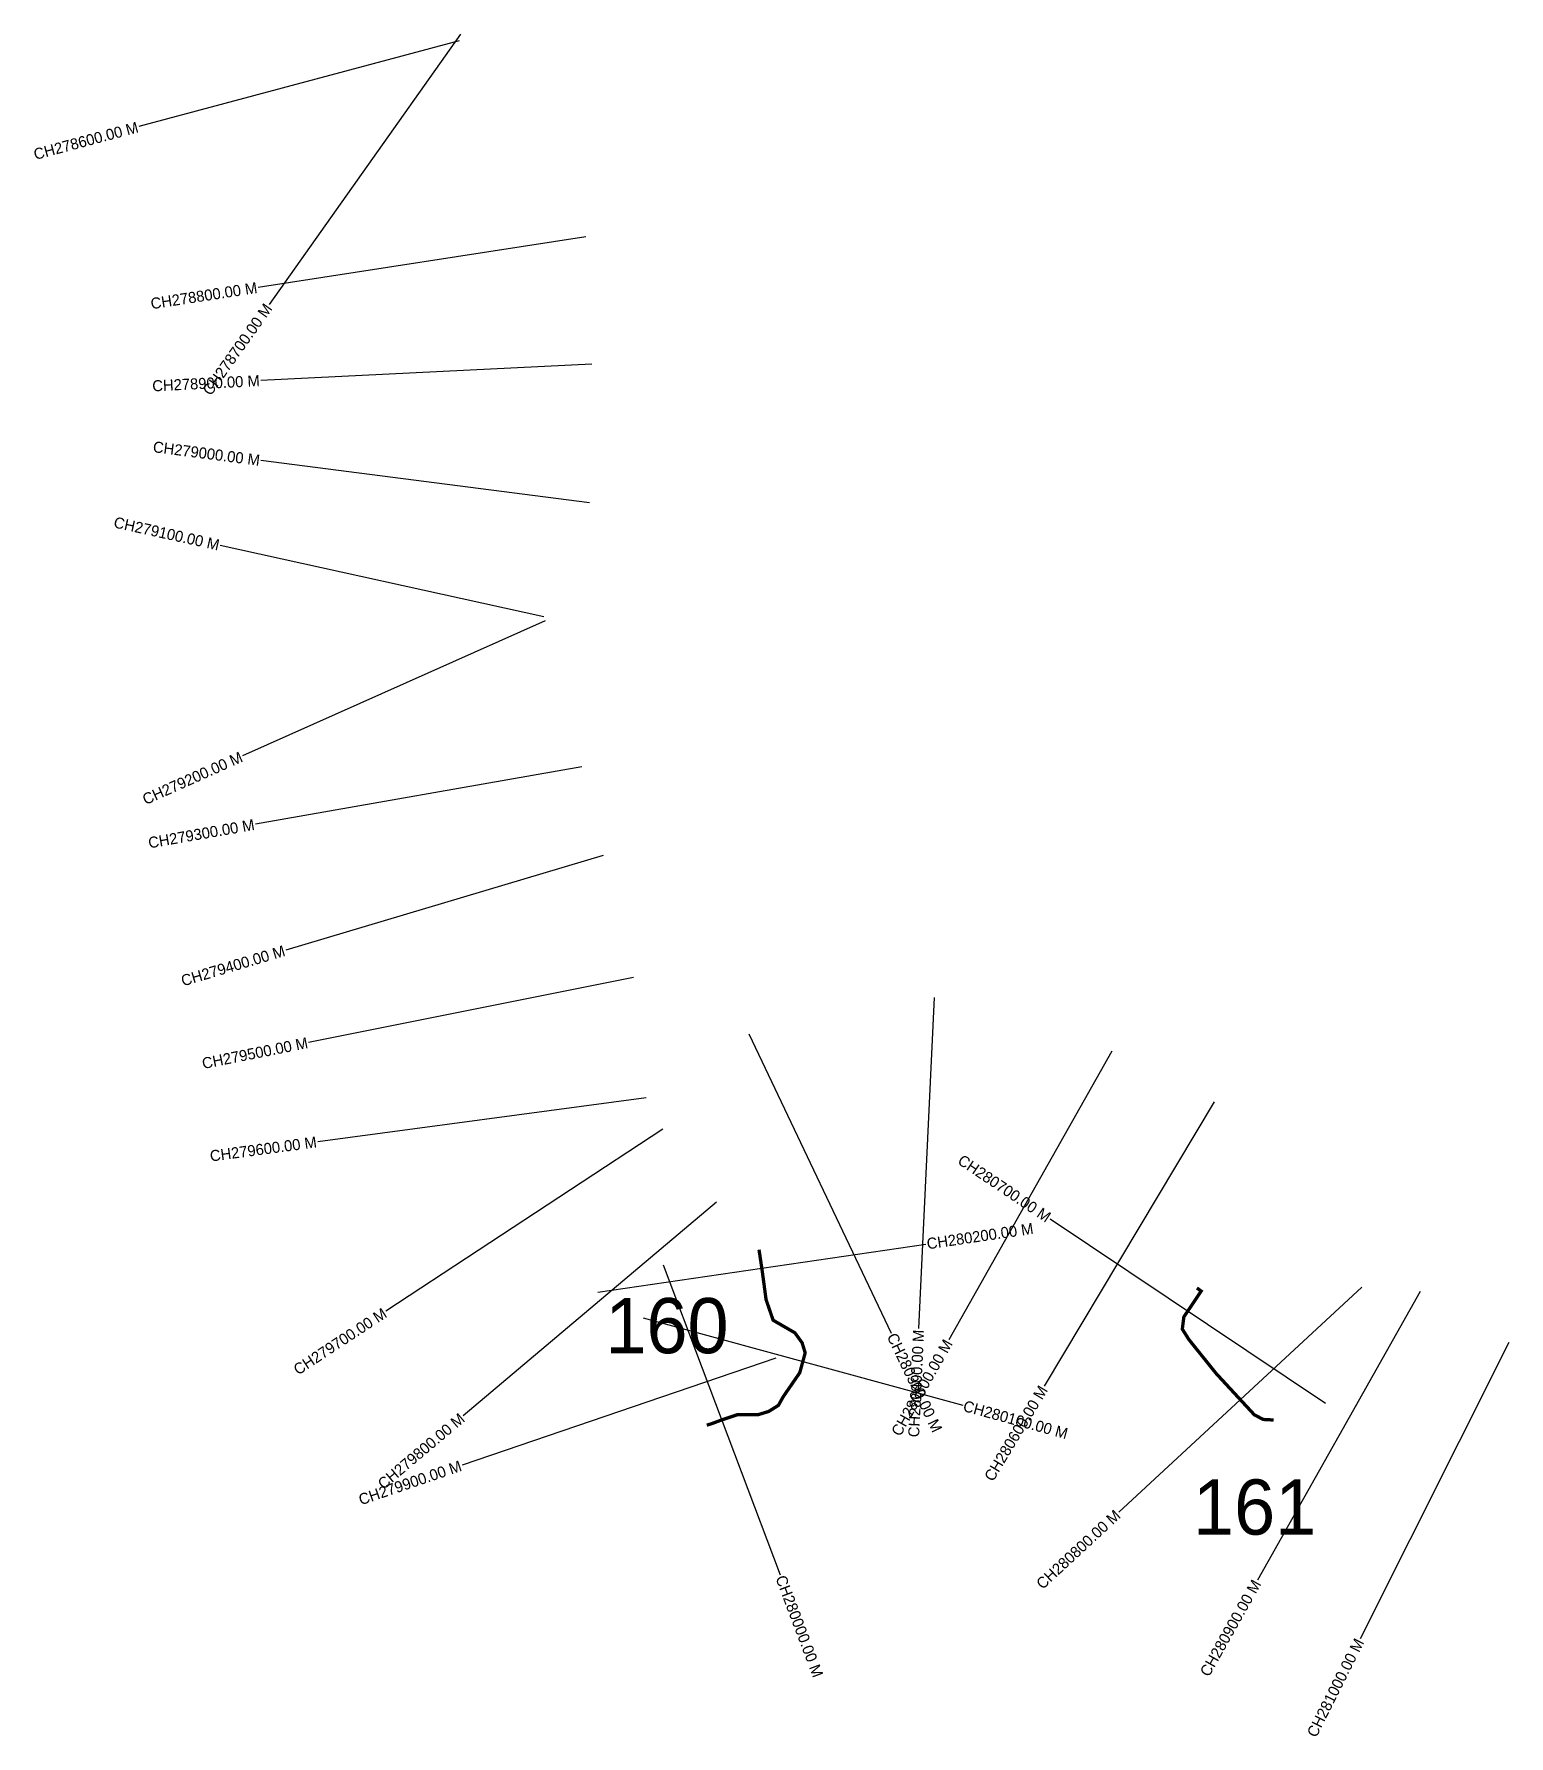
# Model space of a CAD drawing. Header units: feet. Extents: x 284923 to 291970, y 2024202 to 2027190.
# Drawn here: x 284923 to 286259, y 2024252 to 2025793 of the extents above; entities that cross this region are included whole.
import ezdxf
from ezdxf.enums import TextEntityAlignment as Align

# ---------------------------------------------------------------- set-up
doc = ezdxf.new("R2010")
doc.units = ezdxf.units.FT
doc.header["$MEASUREMENT"] = 0
for name, color, linetype in [('ARTIFICIALLY PROTECTED', 4, 'Continuous'), ('CS', 134, 'Continuous'), ('CSMark', 6, 'Continuous')]:
    doc.layers.add(name, color=color, linetype=linetype)

msp = doc.modelspace()

# ---------------------------------------------------------------- texts
at = {"char_height": 50, "attachment_point": 1}
for s, insert in [('160', (285440.5, 2024648.6)), ('161', (285972.5, 2024484.4))]:
    msp.add_mtext_dynamic_manual_height_columns(s, width=84.374, gutter_width=1, heights=[74.2], dxfattribs=dict(at, insert=insert))
at = {"layer": 'CSMark'}
for s, rotation, p in [('CH278600.00 M', 14.9839, (285017.3, 2025708.9)), ('CH278800.00 M', 8.7362, (285125.2, 2025563.5)), ('CH278700.00 M', 54.7195, (285135.5, 2025547.2)), ('CH278900.00 M', 2.8657, (285127.6, 2025479.2)), ('CH279000.00 M', 352.6705, (285127.7, 2025407)), ('CH279100.00 M', 347.5269, (285090.9, 2025330.2)), ('CH279200.00 M', 24.0554, (285111.2, 2025139.1)), ('CH279300.00 M', 9.9767, (285122.7, 2025077.4)), ('CH279400.00 M', 16.5748, (285150.1, 2024963.3)), ('CH279500.00 M', 11.3149, (285171, 2024879.9)), ('CH279600.00 M', 7.6398, (285179.1, 2024790)), ('CH280700.00 M', 326.1615, (285842.2, 2024720.7)), ('CH279700.00 M', 33.3281, (285241, 2024636.1)), ('CH280500.00 M', 60.5494, (285751, 2024609.9)), ('CH280400.00 M', 87.3091, (285724.1, 2024619.9)), ('CH280600.00 M', 59.1161, (285837.2, 2024567.9)), ('CH279800.00 M', 40.1538, (285311, 2024541.4)), ('CH279900.00 M', 18.8383, (285309.8, 2024497.1)), ('CH280800.00 M', 42.7826, (285904.4, 2024454.1)), ('CH280900.00 M', 60.6293, (286030.3, 2024392.3)), ('CH281000.00 M', 63.3117, (286123.3, 2024339.3))]:
    msp.add_text(s, height=10, rotation=rotation, dxfattribs=at).set_placement(p, align=Align.MIDDLE_RIGHT)
for s, rotation, p in [('CH280200.00 M', 8.366, (285731.5, 2024697.6)), ('CH280300.00 M', 295.3981, (285699.6, 2024616)), ('CH280100.00 M', 344.7087, (285764.9, 2024551.3)), ('CH280000.00 M', 290.6432, (285599, 2024397))]:
    msp.add_text(s, height=10, rotation=rotation, dxfattribs=at).set_placement(p, align=Align.MIDDLE_LEFT)

# ---------------------------------------------------------------- linework, layer by layer
at = {"layer": 'ARTIFICIALLY PROTECTED', "const_width": 3, "flags": 128}
for points in [[(285532.3, 2024533.5), (285536.3, 2024534.7), (285546.2, 2024538.4), (285560, 2024543), (285578.7, 2024543), (285588.3, 2024545.9), (285597.1, 2024551.4), (285601.6, 2024559.4), (285616.5, 2024581), (285621.4, 2024599), (285618.6, 2024608.1), (285612.1, 2024617.1), (285592.4, 2024628.5), (285586, 2024647.1), (285582.4, 2024673.8), (285579.6, 2024692.4)], [(285976, 2024657.7), (285979.9, 2024654.9), (285964.2, 2024631.5), (285962.8, 2024620.5), (285968.7, 2024611.1), (285993.6, 2024580.1), (286028, 2024542.9), (286036, 2024538.7), (286045.4, 2024538.2)]]:
    msp.add_lwpolyline(points, dxfattribs=at)
at = {"layer": 'CS'}
for p, q in [((285308.1, 2025786.7), (285018.3, 2025709.2)), ((285309.4, 2025792.9), (285136.1, 2025548)), ((285422.7, 2025609.2), (285126.2, 2025563.6)), ((285428.2, 2025494.2), (285128.6, 2025479.2)), ((285426.2, 2025368.6), (285128.7, 2025406.9)), ((285384.8, 2025265.2), (285091.9, 2025330)), ((285386, 2025261.8), (285112.1, 2025139.5)), ((285419.2, 2025129.5), (285123.7, 2025077.6)), ((285438.6, 2025049.2), (285151.1, 2024963.6)), ((285466.1, 2024938.9), (285171.9, 2024880)), ((285738.2, 2024920.6), (285724.1, 2024620.9)), ((285570.5, 2024887.9), (285699.2, 2024616.9)), ((285899, 2024872), (285751.5, 2024610.8)), ((285477.4, 2024830), (285180.1, 2024790.1)), ((285991.7, 2024826.2), (285837.7, 2024568.8)), ((285492.5, 2024801.5), (285241.8, 2024636.6)), ((285541.1, 2024735.5), (285311.8, 2024542)), ((286092.3, 2024553.1), (285843.1, 2024720.1)), ((285433.7, 2024653.8), (285730.5, 2024697.5)), ((285492.9, 2024678.7), (285598.7, 2024397.9)), ((286125.3, 2024658.5), (285905.2, 2024454.8)), ((286178, 2024654.6), (286030.8, 2024393.1)), ((285474.6, 2024630.7), (285764, 2024551.6)), ((286258.5, 2024608.3), (286123.8, 2024340.2)), ((285594.7, 2024594.2), (285310.8, 2024497.4))]:
    msp.add_line(p, q, dxfattribs=at)

msp.set_redraw_order([(e.dxf.handle, doc.entitydb.next_handle()) for e in msp.query("TEXT MTEXT ATTDEF DIMENSION ARC_DIMENSION")])  # texts and dimensions are drawn at this point

doc.saveas('drawing.dxf')
